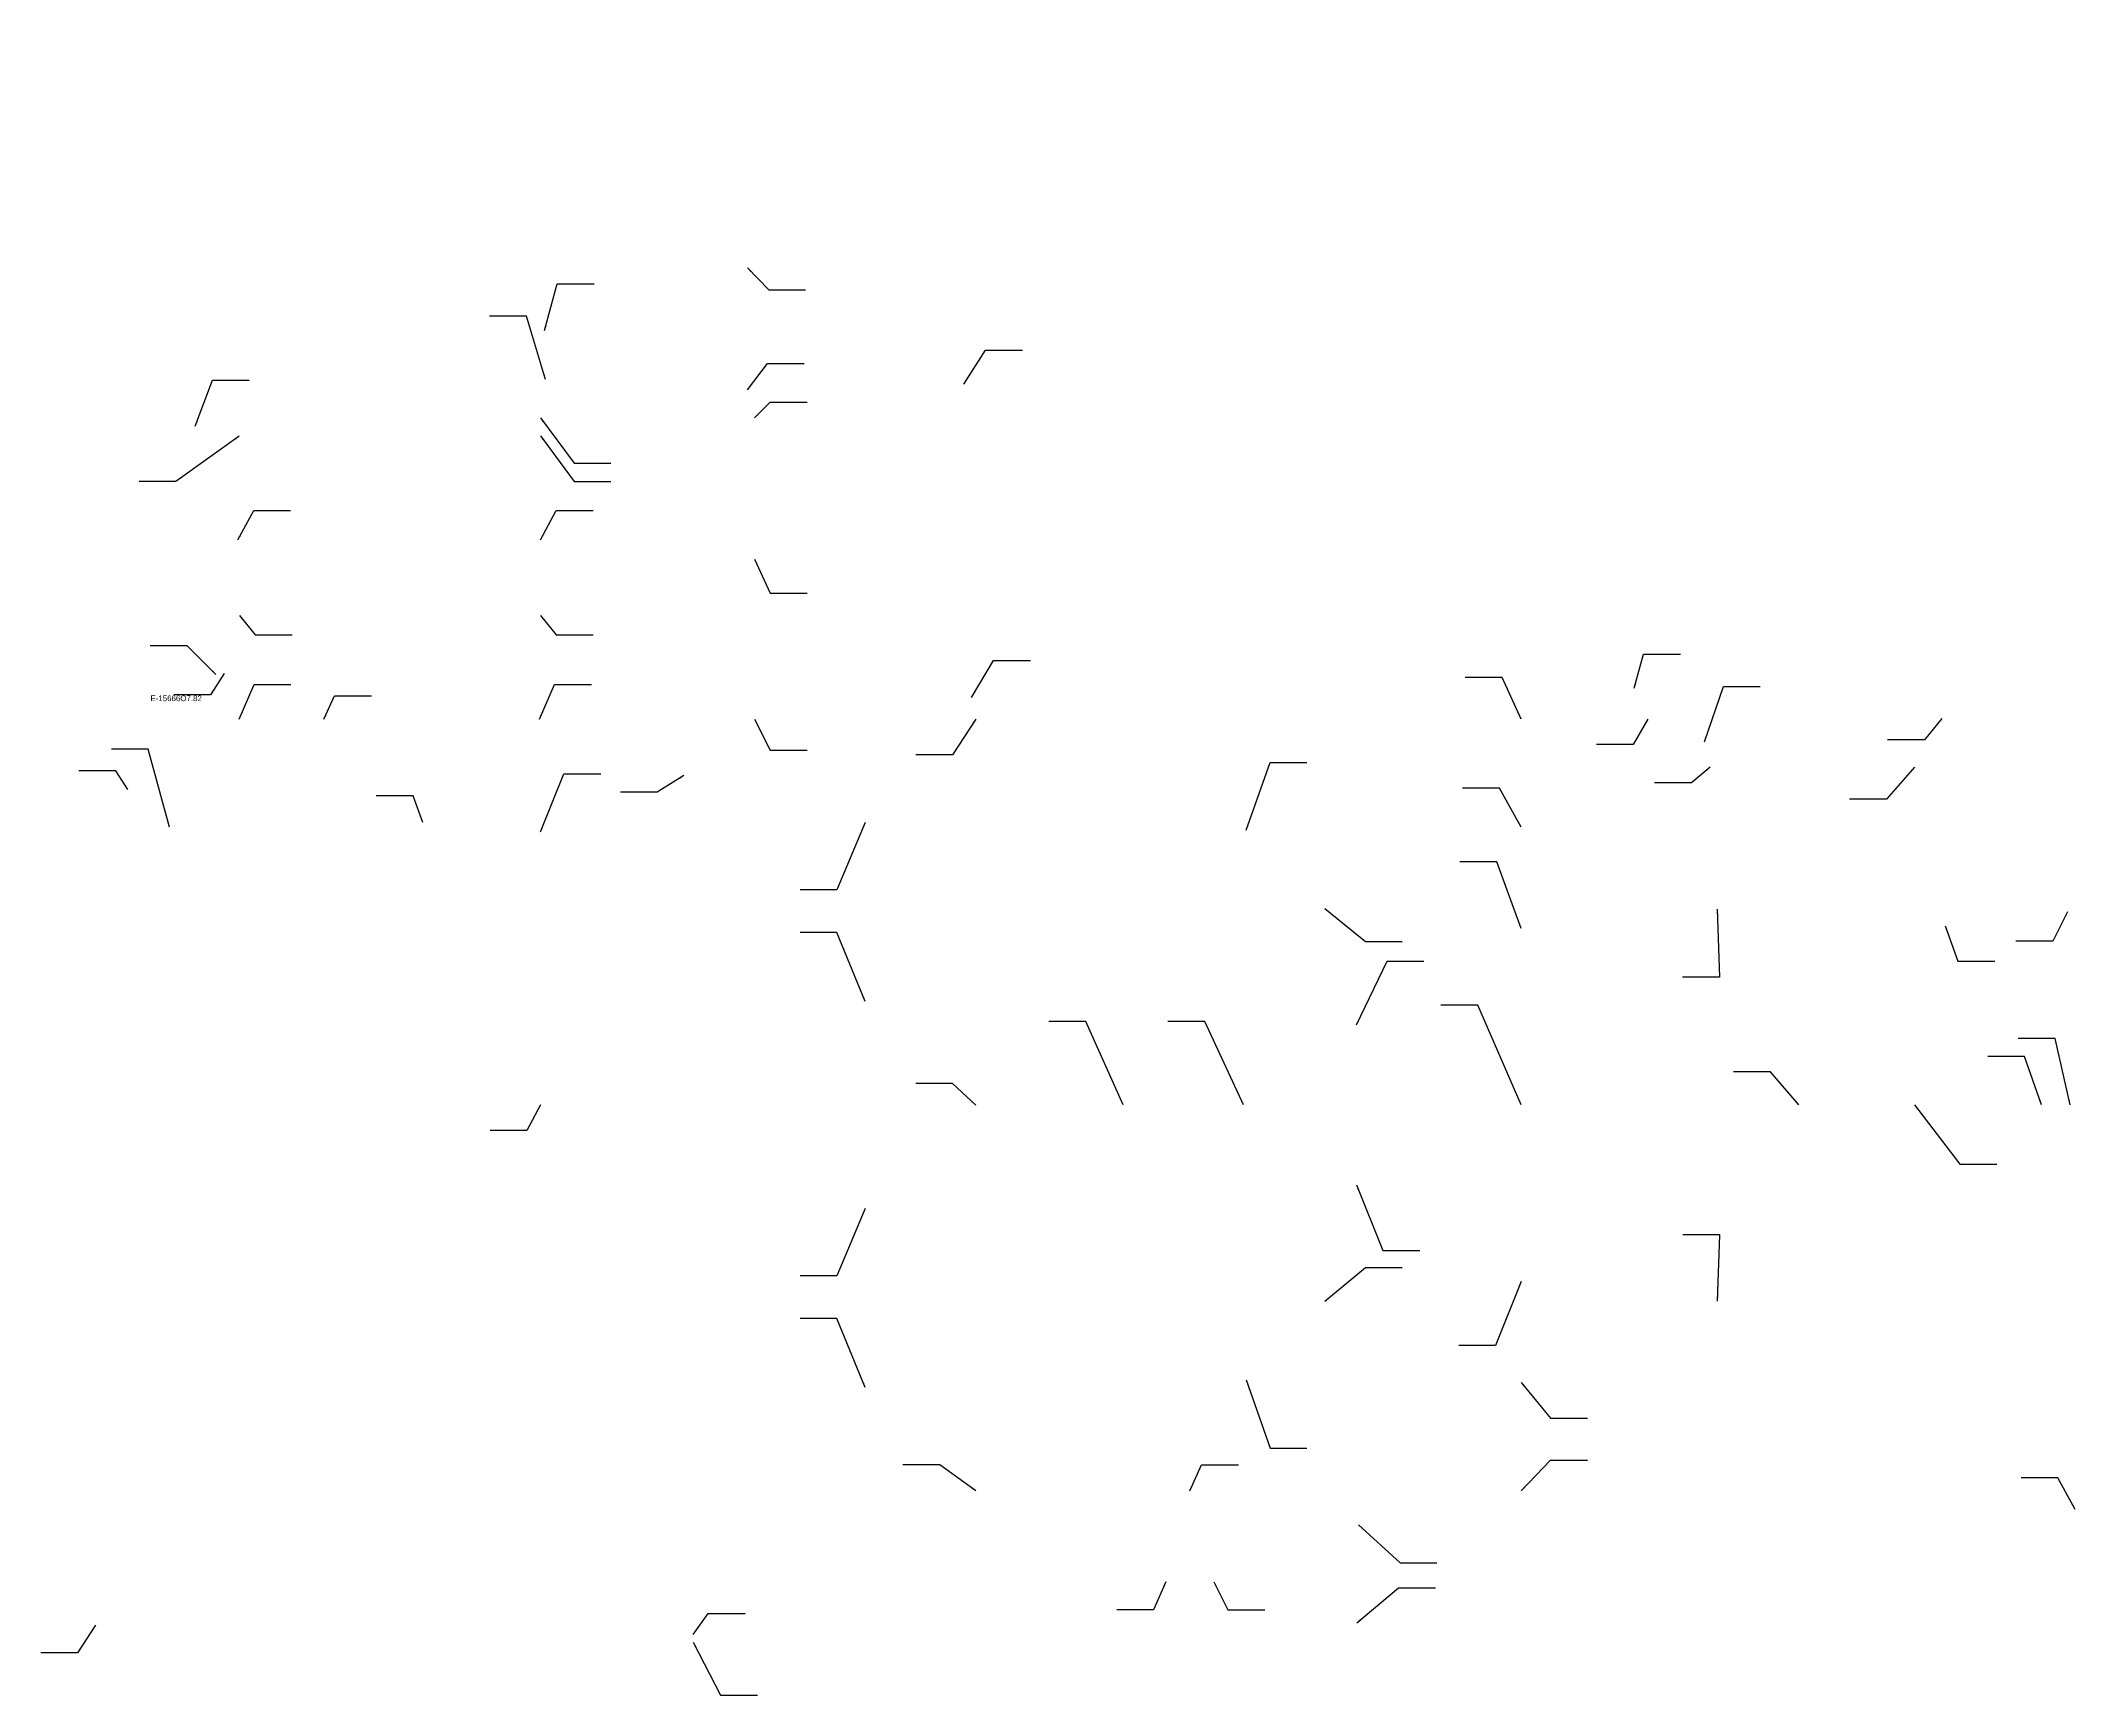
# Model space of a CAD drawing. Header units: inches. Extents: x -2144 to 56079, y -95222 to 39443.
# Drawn here: x -1401 to 50481, y -95222 to -53035 of the extents above; entities that cross this region are included whole.
import ezdxf
from ezdxf.enums import TextEntityAlignment as Align

# ---------------------------------------------------------------- set-up
doc = ezdxf.new("R2010")
doc.units = ezdxf.units.IN
doc.header["$LTSCALE"] = 250
doc.header["$MEASUREMENT"] = 0
doc.layers.get('0').update_dxf_attribs({"color": 8, "linetype": 'CONTINUOUS', "true_color": 0x555555})
doc.layers.add('I D NUMBER', color=8, linetype='CONTINUOUS', true_color=0x555555)
doc.layers.add('LEADER', color=8, linetype='CONTINUOUS', true_color=0x555555)
doc.styles.add('ARIAL', font='arial.ttf')
doc.styles.add('ROMANS', font='romans.shx')
doc.dimstyles.new('SCALE-1800', dxfattribs={"dimtxt": 180, "dimasz": 72, "dimexe": 144, "dimexo": 36, "dimgap": 36, "dimtad": 1, "dimdec": 3, "dimlunit": 4, "dimtxsty": 'ROMANS', "dimblk1": 'DOT', "dimblk2": 'DOT', "dimsah": 1, "dimcen": 6, "dimdle": 36, "dimclrd": 256, "dimclre": 256, "dimclrt": 3, "dimazin": 3, "dimtfac": 0.56, "dimtdec": 3, "dimtmove": 2, "dimatfit": 3, "dimfxl": 36, "dimtzin": 13, "dimlwd": -1, "dimlwe": -1})

msp = doc.modelspace()

# ---------------------------------------------------------------- texts
at = {"layer": 'I D NUMBER', "color": 2, "true_color": 0x555555, "style": 'ARIAL'}
msp.add_text('E-15666O7.82', height=144, dxfattribs=at).set_placement((2053, -69874), align=Align.CENTER)
at = {"layer": 'LEADER', "color": 3, "true_color": 0x555555, "attachment_point": 1, "style": 'ROMANS'}
for insert, char_height in [((38170, -53035), 180), ((13669, -90022), 96), ((14550, -91149), 180)]:
    msp.add_mtext('\\A1;', dxfattribs=dict(at, insert=insert, char_height=char_height))

# ---------------------------------------------------------------- blocks, each defined once
blk = doc.blocks.new('_DOT')
at = {"color": 0, "linetype": 'ByBlock'}
blk.add_line((-0.5, 0), (-1, 0), dxfattribs=at)
at = {"color": 0, "linetype": 'ByBlock', "const_width": 0.5}
blk.add_lwpolyline([(-0.25, 0, 1), (0.25, 0, 1)], format="xyb", close=True, dxfattribs=at)

# ---------------------------------------------------------------- leaders
at = {"layer": 'I D NUMBER', "true_color": 0x555555, "annotation_type": 0, "has_hookline": 1, "hookline_direction": 1}
for points in [[(16621, -58829), (17162, -59387), (18102, -59387)], [(11447, -60424), (11769, -59232), (12709, -59232)], [(22139, -61788), (22693, -60921), (23633, -60921)], [(2540, -62865), (2977, -61686), (3917, -61686)], [(16626, -61936), (17131, -61263), (18071, -61263)], [(16804, -62650), (17202, -62255), (18142, -62255)], [(11342, -62650), (12199, -63809), (13139, -63809)], [(11342, -63113), (12199, -64272), (13139, -64272)], [(3630, -65760), (4032, -65012), (4972, -65012)], [(11342, -65760), (11743, -65012), (12683, -65012)], [(16804, -66250), (17202, -67123), (18142, -67123)], [(3666, -67690), (4068, -68180), (5008, -68180)], [(11342, -67690), (11743, -68180), (12683, -68180)], [(22331, -69778), (22898, -68835), (23838, -68835)], [(39236, -69542), (39473, -68677), (40413, -68677)], [(3661, -70330), (4041, -69453), (4981, -69453)], [(11322, -70330), (11702, -69453), (12642, -69453)], [(41022, -70910), (41506, -69504), (42446, -69504)], [(5822, -70330), (6092, -69742), (7032, -69742)], [(16802, -70330), (17202, -71121), (18142, -71121)], [(29341, -73161), (29947, -71441), (30887, -71441)], [(11342, -73210), (11942, -71728), (12882, -71728)], [(31344, -75164), (32379, -76005), (33319, -76005)], [(47162, -75603), (47486, -76506), (48426, -76506)], [(32150, -78130), (32932, -76501), (33872, -76501)], [(46382, -80170), (47538, -81679), (48478, -81679)], [(32150, -82210), (32823, -83879), (33763, -83879)], [(31344, -85176), (32379, -84316), (33319, -84316)], [(29341, -87179), (29947, -88923), (30887, -88923)], [(36350, -87250), (37098, -88155), (38038, -88155)], [(36350, -90010), (37098, -89226), (38038, -89226)], [(27902, -90010), (28201, -89346), (29141, -89346)], [(32204, -90872), (33264, -91845), (34204, -91845)], [(28514, -92329), (28874, -93045), (29814, -93045)], [(32156, -93376), (33226, -92486), (34166, -92486)], [(15235, -93672), (15622, -93137), (16562, -93137)], [(15236, -93870), (15936, -95222), (16876, -95222)]]:
    msp.add_leader(points, dimstyle='SCALE-1800', override={"dimasz": 120, "dimgap": 36, "dimtad": 0}, dxfattribs=at)
at = {"layer": 'I D NUMBER', "true_color": 0x555555, "annotation_type": 0, "has_hookline": 1, "hookline_direction": 1, "horizontal_direction": (-1, 0, 0)}
for points in [[(11473, -61672), (10984, -60055), (10044, -60055)], [(3661, -63119), (2047, -64272), (1107, -64272)], [(3068, -69191), (2331, -68465), (1391, -68465)], [(3280, -69171), (2933, -69710), (1993, -69710)], [(36350, -70330), (35863, -69270), (34923, -69270)], [(22442, -70330), (21851, -71244), (20911, -71244)], [(39579, -70330), (39210, -70981), (38270, -70981)], [(47077, -70320), (46633, -70863), (45693, -70863)], [(1880, -73086), (1343, -71099), (403, -71099)], [(41172, -71554), (40690, -71956), (39750, -71956)], [(46382, -71554), (45664, -72372), (44724, -72372)], [(817, -72124), (512, -71648), (-428, -71648)], [(15002, -71770), (14322, -72197), (13382, -72197)], [(36350, -73090), (35794, -72095), (34854, -72095)], [(8343, -72970), (8094, -72286), (7154, -72286)], [(19622, -72970), (18902, -74683), (17962, -74683)], [(36350, -75670), (35727, -73972), (34787, -73972)], [(41345, -75174), (41407, -76913), (40467, -76913)], [(50284, -75247), (49904, -75991), (48964, -75991)], [(19622, -77530), (18902, -75774), (17962, -75774)], [(36350, -80170), (35245, -77626), (34305, -77626)], [(26198, -80170), (25246, -78039), (24306, -78039)], [(29270, -80170), (28280, -78039), (27340, -78039)], [(50348, -80170), (49967, -78475), (49027, -78475)], [(43430, -80170), (42708, -79328), (41768, -79328)], [(49622, -80170), (49188, -78934), (48248, -78934)], [(22442, -80175), (21851, -79626), (20911, -79626)], [(11342, -80170), (10996, -80825), (10056, -80825)], [(19622, -82810), (18902, -84523), (17962, -84523)], [(41356, -85176), (41413, -83478), (40473, -83478)], [(36350, -84670), (35700, -86305), (34760, -86305)], [(19622, -87370), (18902, -85614), (17962, -85614)], [(22442, -90010), (21523, -89346), (20583, -89346)], [(50481, -90482), (50037, -89675), (49097, -89675)], [(27290, -92329), (26979, -93045), (26039, -93045)], [(0, -93431), (-461, -94143), (-1401, -94143)]]:
    msp.add_leader(points, dimstyle='SCALE-1800', override={"dimasz": 120, "dimgap": 36, "dimtad": 0}, dxfattribs=at)

doc.saveas('drawing.dxf')
